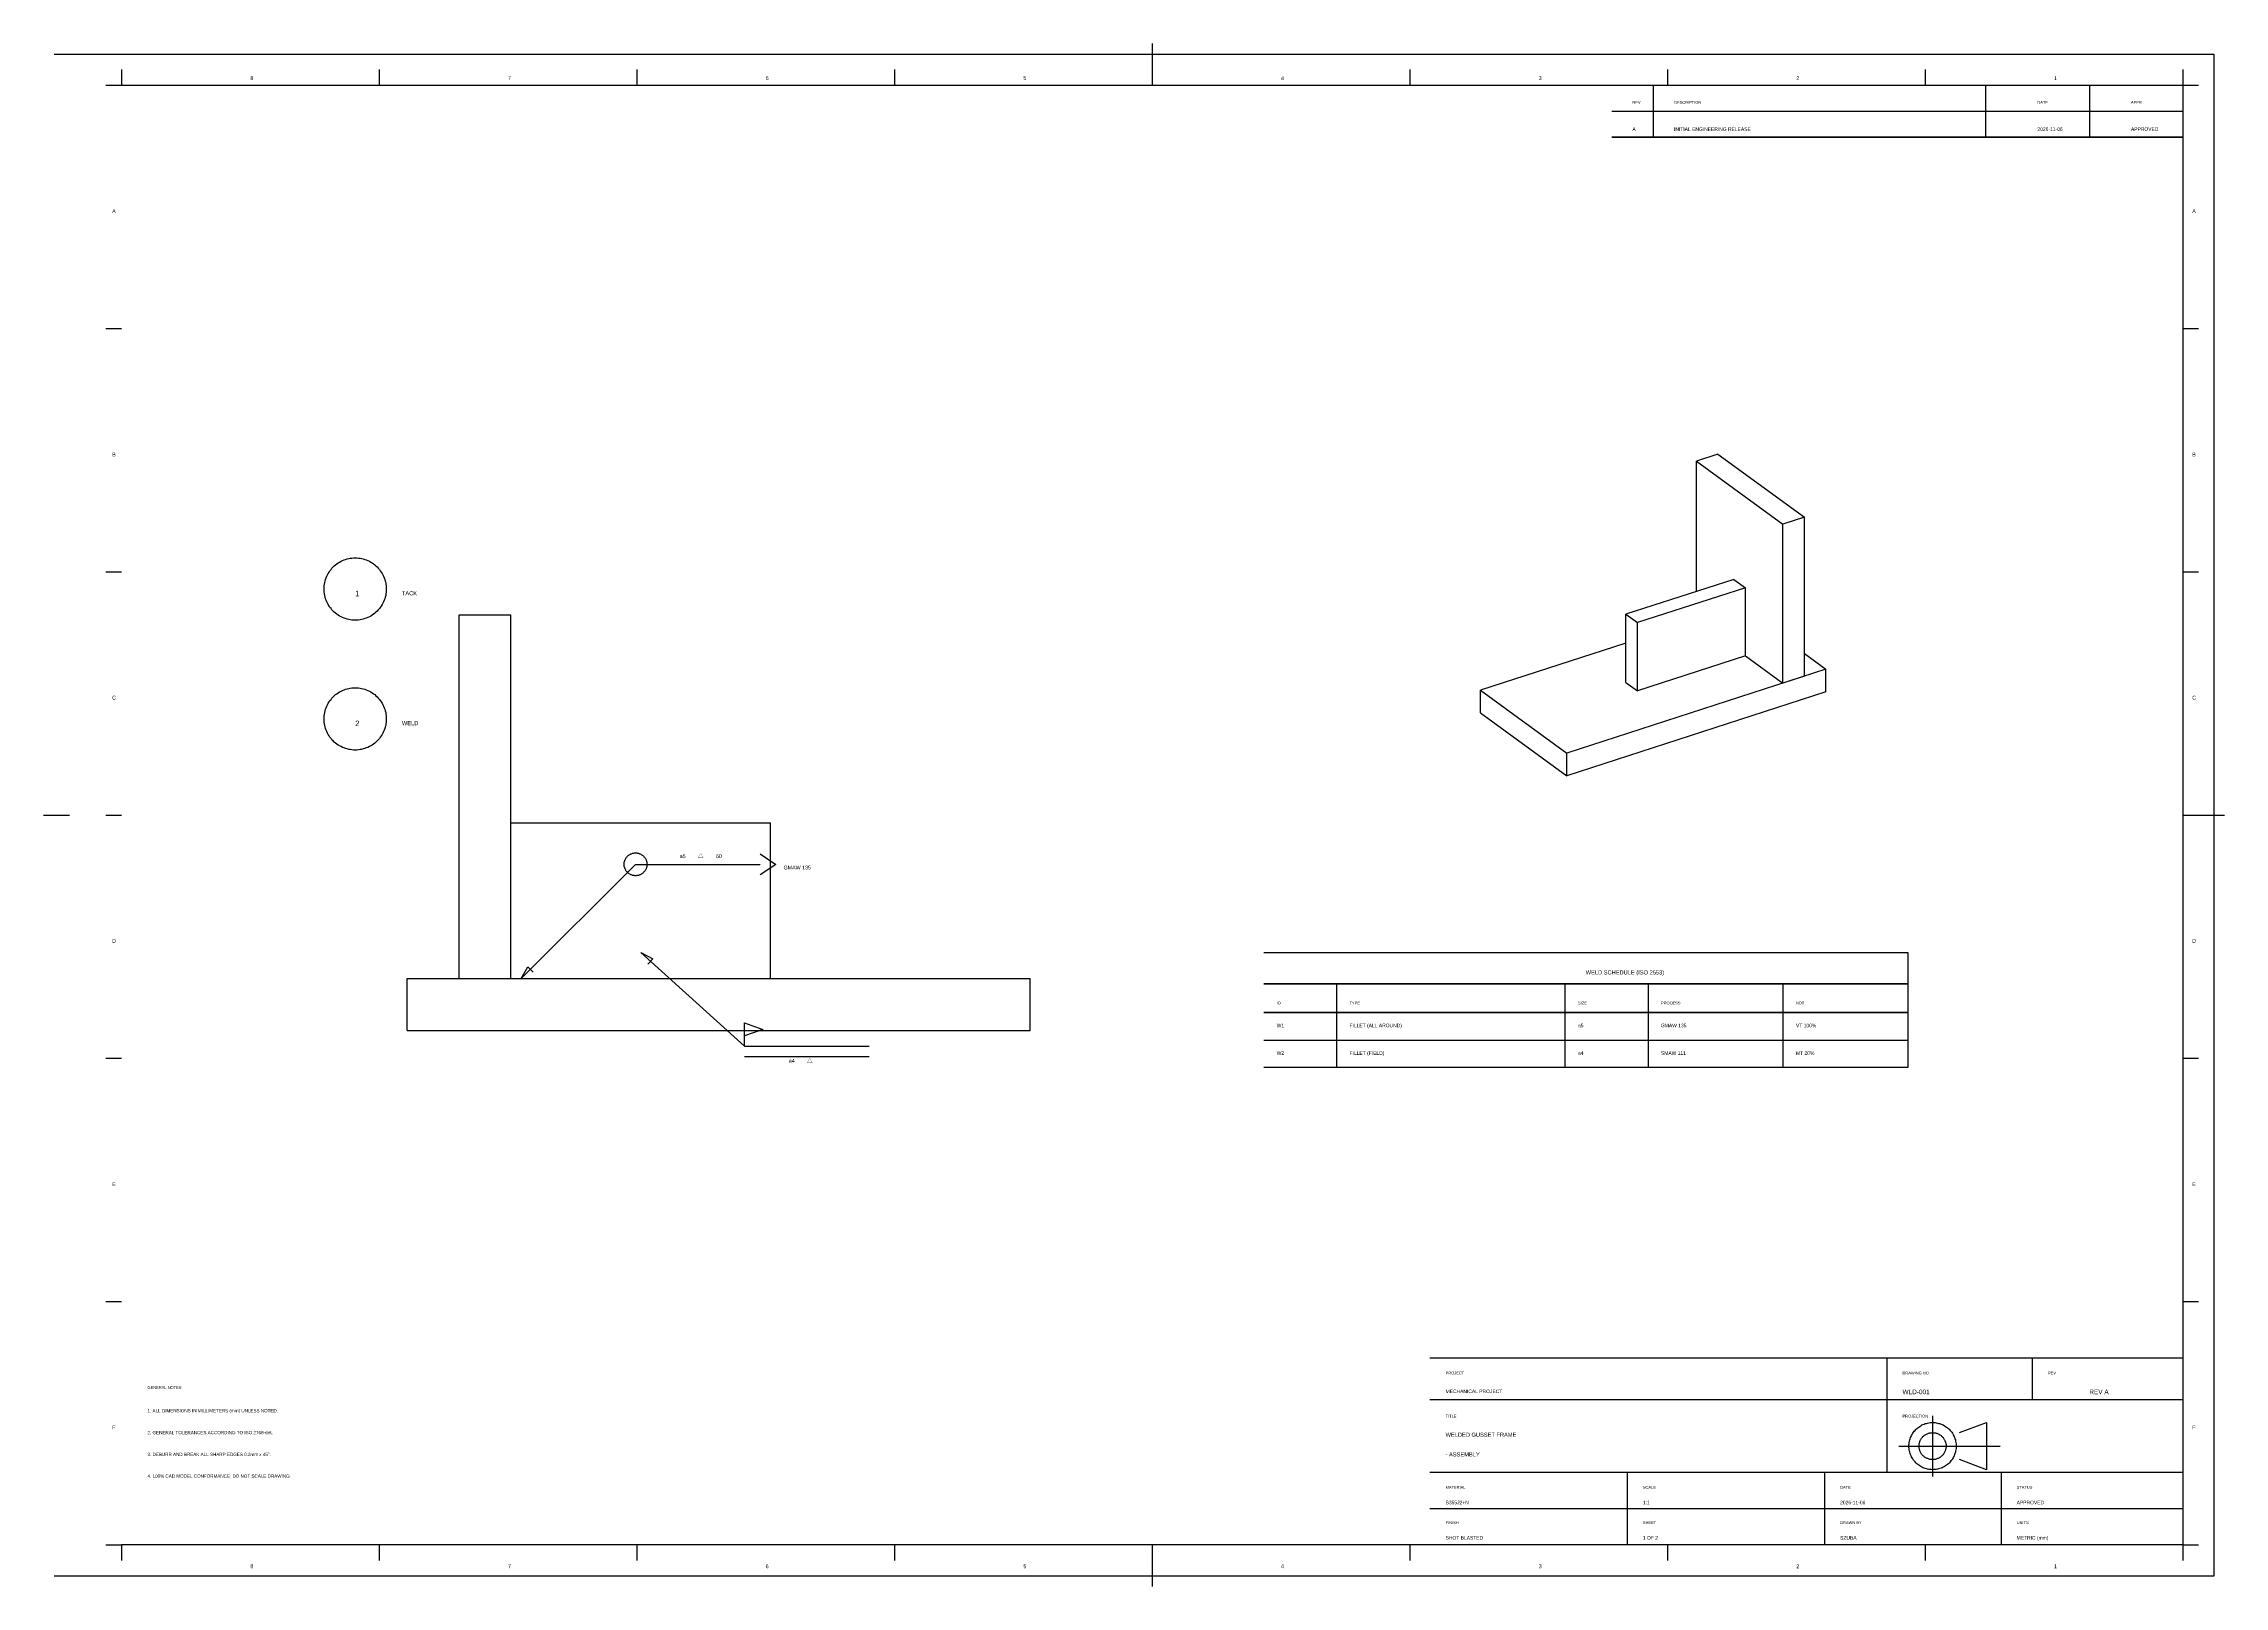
# Model space of a CAD drawing. Header units: metres. Extents: x 0 to 1587, y -826 to 297.
import ezdxf

# ---------------------------------------------------------------- set-up
doc = ezdxf.new("R2010")
doc.units = ezdxf.units.M
for name, color, linetype in [('ANNOTATIONS', 3, 'CONTINUOUS'), ('BORDER', 7, 'CONTINUOUS'), ('CENTER', 4, 'Continuous'), ('DIMENSIONS', 2, 'CONTINUOUS'), ('TITLE_BLOCK', 7, 'CONTINUOUS'), ('VISIBLE', 7, 'CONTINUOUS')]:
    doc.layers.add(name, color=color, linetype=linetype)

msp = doc.modelspace()

# ---------------------------------------------------------------- linework, layer by layer
at = {"layer": 'BORDER'}
for p, q in [((7.6, 289.4), (1579.8, 289.4)), ((806.9, 297), (806.9, 278.1)), ((1579.8, 289.4), (1579.8, -818)), ((56.7, 278.1), (56.7, 266.8)), ((244.2, 278.1), (244.2, 266.8)), ((431.8, 278.1), (431.8, 266.8)), ((619.4, 278.1), (619.4, 266.8)), ((806.9, 278.1), (806.9, 266.8)), ((994.5, 278.1), (994.5, 266.8)), ((1182, 278.1), (1182, 266.8)), ((1369.6, 278.1), (1369.6, 266.8)), ((1557.2, 278.1), (1557.2, 266.8)), ((45.4, 266.8), (56.7, 266.8)), ((56.7, 266.8), (1557.2, 266.8)), ((1171.7, 266.8), (1171.7, 229)), ((1413.5, 266.8), (1413.5, 229)), ((1489.1, 266.8), (1489.1, 229)), ((1557.2, 266.8), (1557.2, -795.3)), ((1557.2, 266.8), (1568.5, 266.8)), ((1141.4, 247.9), (1557.2, 247.9)), ((1141.4, 229), (1557.2, 229)), ((45.4, 89.8), (56.7, 89.8)), ((1557.2, 89.8), (1568.5, 89.8)), ((45.4, -87.3), (56.7, -87.3)), ((1557.2, -87.3), (1568.5, -87.3)), ((0, -264.3), (18.9, -264.3)), ((45.4, -264.3), (56.7, -264.3)), ((1557.2, -264.3), (1568.5, -264.3)), ((1568.5, -264.3), (1587.4, -264.3)), ((888.2, -387.1), (1356.9, -387.1)), ((941.1, -387.1), (941.1, -448)), ((1107.4, -387.1), (1107.4, -448)), ((1167.9, -387.1), (1167.9, -448)), ((1266.1, -387.1), (1266.1, -448)), ((888.2, -407.9), (1356.9, -407.9)), ((888.2, -428), (1356.9, -428)), ((45.4, -441.3), (56.7, -441.3)), ((1557.2, -441.3), (1568.5, -441.3)), ((45.4, -618.3), (56.7, -618.3)), ((1557.2, -618.3), (1568.5, -618.3)), ((1341.7, -659.2), (1341.7, -742.4)), ((1447.6, -659.2), (1447.6, -689.5)), ((1009.1, -689.5), (1557.2, -689.5)), ((1009.1, -742.4), (1557.2, -742.4)), ((1152.8, -742.4), (1152.8, -795.3)), ((1296.4, -742.4), (1296.4, -795.3)), ((1424.9, -742.4), (1424.9, -795.3)), ((1009.1, -768.8), (1557.2, -768.8)), ((45.4, -795.3), (56.7, -795.3)), ((1557.2, -795.3), (56.7, -795.3)), ((56.7, -795.3), (56.7, -806.6)), ((244.2, -795.3), (244.2, -806.6)), ((431.8, -795.3), (431.8, -806.6)), ((619.4, -795.3), (619.4, -806.6)), ((806.9, -795.3), (806.9, -806.6)), ((806.9, -806.6), (806.9, -825.5)), ((994.5, -795.3), (994.5, -806.6)), ((1182, -795.3), (1182, -806.6)), ((1369.6, -795.3), (1369.6, -806.6)), ((1557.2, -795.3), (1557.2, -806.6)), ((1557.2, -795.3), (1568.5, -795.3)), ((1579.8, -818), (7.6, -818))]:
    msp.add_line(p, q, dxfattribs=at)
at = {"layer": 'CENTER'}
for p, q in [((1375, -701.4), (1375, -745.6)), ((1350.4, -723.5), (1424.1, -723.5))]:
    msp.add_line(p, q, dxfattribs=at)
at = {"layer": 'DIMENSIONS'}
for p, q in [((347.7, -383.3), (430.9, -300.2)), ((422.6, -299.3), (422.7, -298.9)), ((422.6, -299.7), (422.6, -299.3)), ((422.6, -300.2), (422.6, -299.7)), ((422.6, -300.6), (422.6, -300.2)), ((422.6, -301), (422.6, -300.6)), ((422.7, -301.5), (422.6, -301)), ((422.7, -298.4), (422.8, -298)), ((422.7, -298.9), (422.7, -298.4)), ((422.7, -301.9), (422.7, -301.5)), ((422.8, -298), (423, -297.6)), ((423, -297.6), (423.1, -297.2)), ((423.1, -297.2), (423.3, -296.8)), ((423.3, -296.8), (423.5, -296.4)), ((423.5, -296.4), (423.7, -296)), ((423.7, -296), (423.9, -295.6)), ((423.9, -295.6), (424.1, -295.3)), ((424.1, -295.3), (424.4, -294.9)), ((424.4, -294.9), (424.7, -294.6)), ((424.7, -294.6), (425, -294.3)), ((425, -294.3), (425.3, -294)), ((425.3, -294), (425.6, -293.7)), ((425.6, -293.7), (426, -293.4)), ((426, -293.4), (426.3, -293.2)), ((426.3, -293.2), (426.7, -293)), ((426.7, -293), (427.1, -292.8)), ((427.1, -292.8), (427.5, -292.6)), ((427.5, -292.6), (427.9, -292.4)), ((427.9, -292.4), (428.3, -292.3)), ((428.3, -292.3), (428.7, -292.1)), ((428.7, -292.1), (429.1, -292)), ((429.1, -292), (429.6, -292)), ((429.6, -292), (430, -291.9)), ((430, -291.9), (430.4, -291.9)), ((430.4, -291.9), (430.9, -291.9)), ((430.9, -291.9), (431.3, -291.9)), ((430.9, -300.2), (521.6, -300.2)), ((431.3, -291.9), (431.7, -291.9)), ((431.7, -291.9), (432.2, -292)), ((432.2, -292), (432.6, -292)), ((432.6, -292), (433, -292.1)), ((433, -292.1), (433.4, -292.3)), ((433.4, -292.3), (433.8, -292.4)), ((433.8, -292.4), (434.2, -292.6)), ((434.2, -292.6), (434.6, -292.8)), ((434.6, -292.8), (435, -293)), ((435, -293), (435.4, -293.2)), ((435.4, -293.2), (435.8, -293.4)), ((435.8, -293.4), (436.1, -293.7)), ((436.1, -293.7), (436.4, -294)), ((436.4, -294), (436.7, -294.3)), ((436.7, -294.3), (437, -294.6)), ((437, -294.6), (437.3, -294.9)), ((437.3, -294.9), (437.6, -295.3)), ((437.6, -295.3), (437.8, -295.6)), ((437.8, -295.6), (438.1, -296)), ((438.1, -296), (438.3, -296.4)), ((438.3, -296.4), (438.5, -296.8)), ((438.5, -296.8), (438.6, -297.2)), ((438.6, -297.2), (438.8, -297.6)), ((438.8, -297.6), (438.9, -298)), ((438.9, -298), (439, -298.4)), ((439, -298.4), (439.1, -298.9)), ((439.1, -301.5), (439, -301.9)), ((439.1, -298.9), (439.1, -299.3)), ((439.1, -299.3), (439.2, -299.7)), ((439.2, -300.6), (439.1, -301)), ((439.1, -301), (439.1, -301.5)), ((439.2, -299.7), (439.2, -300.2)), ((439.2, -300.2), (439.2, -300.6)), ((521.6, -292.6), (532.9, -300.2)), ((532.9, -300.2), (521.6, -307.7)), ((422.8, -302.3), (422.7, -301.9)), ((423, -302.7), (422.8, -302.3)), ((423.1, -303.1), (423, -302.7)), ((423.3, -303.5), (423.1, -303.1)), ((423.5, -303.9), (423.3, -303.5)), ((423.7, -304.3), (423.5, -303.9)), ((423.9, -304.7), (423.7, -304.3)), ((424.1, -305.1), (423.9, -304.7)), ((424.4, -305.4), (424.1, -305.1)), ((424.7, -305.7), (424.4, -305.4)), ((425, -306), (424.7, -305.7)), ((425.3, -306.3), (425, -306)), ((425.6, -306.6), (425.3, -306.3)), ((426, -306.9), (425.6, -306.6)), ((426.3, -307.1), (426, -306.9)), ((426.7, -307.4), (426.3, -307.1)), ((427.1, -307.6), (426.7, -307.4)), ((427.5, -307.8), (427.1, -307.6)), ((427.9, -307.9), (427.5, -307.8)), ((428.3, -308.1), (427.9, -307.9)), ((428.7, -308.2), (428.3, -308.1)), ((429.1, -308.3), (428.7, -308.2)), ((429.6, -308.4), (429.1, -308.3)), ((430, -308.4), (429.6, -308.4)), ((430.4, -308.5), (430, -308.4)), ((430.9, -308.5), (430.4, -308.5)), ((431.3, -308.5), (430.9, -308.5)), ((431.7, -308.4), (431.3, -308.5)), ((432.2, -308.4), (431.7, -308.4)), ((432.6, -308.3), (432.2, -308.4)), ((433, -308.2), (432.6, -308.3)), ((433.4, -308.1), (433, -308.2)), ((433.8, -307.9), (433.4, -308.1)), ((434.2, -307.8), (433.8, -307.9)), ((434.6, -307.6), (434.2, -307.8)), ((435, -307.4), (434.6, -307.6)), ((435.4, -307.1), (435, -307.4)), ((435.8, -306.9), (435.4, -307.1)), ((436.1, -306.6), (435.8, -306.9)), ((436.4, -306.3), (436.1, -306.6)), ((436.7, -306), (436.4, -306.3)), ((437, -305.7), (436.7, -306)), ((437.3, -305.4), (437, -305.7)), ((437.6, -305.1), (437.3, -305.4)), ((437.8, -304.7), (437.6, -305.1)), ((438.1, -304.3), (437.8, -304.7)), ((438.3, -303.9), (438.1, -304.3)), ((438.5, -303.5), (438.3, -303.9)), ((438.6, -303.1), (438.5, -303.5)), ((438.8, -302.7), (438.6, -303.1)), ((438.9, -302.3), (438.8, -302.7)), ((439, -301.9), (438.9, -302.3)), ((434.6, -364.4), (443.5, -368.8)), ((434.6, -364.4), (510.2, -432.4)), ((347.7, -383.3), (352.5, -374.8)), ((352.5, -374.8), (356.3, -378.5)), ((443.5, -368.8), (439.9, -372.7)), ((510.2, -432.4), (510.2, -415.4)), ((510.2, -415.4), (523.5, -420.4)), ((523.5, -420.4), (510.2, -424.9)), ((510.2, -432.4), (600.9, -432.4)), ((510.2, -440), (600.9, -440))]:
    msp.add_line(p, q, dxfattribs=at)
at = {"layer": 'TITLE_BLOCK'}
for p, q in [((1141.4, 266.8), (1557.2, 266.8)), ((1557.2, 266.8), (1557.2, 229)), ((1557.2, 229), (1141.4, 229)), ((888.2, -364.4), (1356.9, -364.4)), ((1356.9, -364.4), (1356.9, -448)), ((1356.9, -448), (888.2, -448)), ((1009.1, -659.2), (1557.2, -659.2)), ((1557.2, -659.2), (1557.2, -795.3)), ((1557.2, -795.3), (1009.1, -795.3))]:
    msp.add_line(p, q, dxfattribs=at)
at = {"layer": 'VISIBLE'}
for p, q in [((1218.8, -1.8), (1203.1, -6.9)), ((1203.1, -101.6), (1203.1, -6.9)), ((1203.1, -6.9), (1266, -52.7)), ((1218.8, -1.8), (1281.7, -47.6)), ((1281.7, -47.6), (1266, -52.7)), ((1281.7, -163.2), (1281.7, -47.6)), ((1266, -168.3), (1266, -52.7)), ((216.5, -79.6), (217.6, -79.1)), ((217.6, -79.1), (218.7, -78.7)), ((218.7, -78.7), (219.8, -78.3)), ((219.8, -78.3), (220.9, -77.9)), ((220.9, -77.9), (222.1, -77.7)), ((222.1, -77.7), (223.2, -77.5)), ((223.2, -77.5), (224.4, -77.3)), ((224.4, -77.3), (225.6, -77.2)), ((225.6, -77.2), (226.8, -77.2)), ((226.8, -77.2), (228, -77.2)), ((228, -77.2), (229.1, -77.3)), ((229.1, -77.3), (230.3, -77.5)), ((230.3, -77.5), (231.5, -77.7)), ((231.5, -77.7), (232.6, -77.9)), ((232.6, -77.9), (233.8, -78.3)), ((233.8, -78.3), (234.9, -78.7)), ((234.9, -78.7), (236, -79.1)), ((236, -79.1), (237.1, -79.6)), ((204.4, -96.3), (204.6, -95.1)), ((204.6, -95.1), (204.9, -94)), ((204.9, -94), (205.2, -92.8)), ((205.2, -92.8), (205.6, -91.7)), ((205.6, -91.7), (206.1, -90.6)), ((206.1, -90.6), (206.6, -89.6)), ((206.6, -89.6), (207.1, -88.5)), ((207.1, -88.5), (207.8, -87.5)), ((207.8, -87.5), (208.4, -86.5)), ((208.4, -86.5), (209.2, -85.6)), ((209.2, -85.6), (209.9, -84.7)), ((209.9, -84.7), (210.7, -83.8)), ((210.7, -83.8), (211.6, -83)), ((211.6, -83), (212.5, -82.2)), ((212.5, -82.2), (213.4, -81.5)), ((213.4, -81.5), (214.4, -80.8)), ((214.4, -80.8), (215.4, -80.2)), ((215.4, -80.2), (216.5, -79.6)), ((237.1, -79.6), (238.1, -80.2)), ((238.1, -80.2), (239.1, -80.8)), ((239.1, -80.8), (240.1, -81.5)), ((240.1, -81.5), (241, -82.2)), ((241, -82.2), (241.9, -83)), ((241.9, -83), (242.8, -83.8)), ((242.8, -83.8), (243.6, -84.7)), ((243.6, -84.7), (244.4, -85.6)), ((244.4, -85.6), (245.1, -86.5)), ((245.1, -86.5), (245.8, -87.5)), ((245.8, -87.5), (246.4, -88.5)), ((246.4, -88.5), (247, -89.6)), ((247, -89.6), (247.5, -90.6)), ((247.5, -90.6), (247.9, -91.7)), ((247.9, -91.7), (248.3, -92.8)), ((248.3, -92.8), (248.7, -94)), ((248.7, -94), (249, -95.1)), ((249, -95.1), (249.2, -96.3)), ((1230.4, -92.8), (1151.7, -118.2)), ((1230.4, -92.8), (1238.7, -98.9)), ((204.1, -98.7), (204.2, -97.5)), ((204.1, -99.9), (204.1, -98.7)), ((204.1, -101), (204.1, -99.9)), ((204.2, -102.2), (204.1, -101)), ((204.2, -97.5), (204.4, -96.3)), ((204.4, -103.4), (204.2, -102.2)), ((204.6, -104.6), (204.4, -103.4)), ((204.9, -105.7), (204.6, -104.6)), ((205.2, -106.9), (204.9, -105.7)), ((205.6, -108), (205.2, -106.9)), ((206.1, -109.1), (205.6, -108)), ((206.6, -110.1), (206.1, -109.1)), ((207.1, -111.2), (206.6, -110.1)), ((247, -110.1), (246.4, -111.2)), ((247.5, -109.1), (247, -110.1)), ((247.9, -108), (247.5, -109.1)), ((248.3, -106.9), (247.9, -108)), ((248.7, -105.7), (248.3, -106.9)), ((249, -104.6), (248.7, -105.7)), ((249.2, -103.4), (249, -104.6)), ((249.2, -96.3), (249.3, -97.5)), ((249.3, -102.2), (249.2, -103.4)), ((249.3, -97.5), (249.4, -98.7)), ((249.4, -101), (249.3, -102.2)), ((249.4, -98.7), (249.4, -99.9)), ((249.4, -99.9), (249.4, -101)), ((1238.7, -98.9), (1160.1, -124.3)), ((1238.7, -148.5), (1238.7, -98.9)), ((207.8, -112.2), (207.1, -111.2)), ((208.4, -113.2), (207.8, -112.2)), ((209.2, -114.1), (208.4, -113.2)), ((209.9, -115), (209.2, -114.1)), ((210.7, -115.9), (209.9, -115)), ((211.6, -116.7), (210.7, -115.9)), ((212.5, -117.5), (211.6, -116.7)), ((213.4, -118.2), (212.5, -117.5)), ((214.4, -118.9), (213.4, -118.2)), ((215.4, -119.5), (214.4, -118.9)), ((216.5, -120.1), (215.4, -119.5)), ((217.6, -120.6), (216.5, -120.1)), ((218.7, -121), (217.6, -120.6)), ((219.8, -121.4), (218.7, -121)), ((220.9, -121.8), (219.8, -121.4)), ((222.1, -122), (220.9, -121.8)), ((223.2, -122.2), (222.1, -122)), ((224.4, -122.4), (223.2, -122.2)), ((225.6, -122.5), (224.4, -122.4)), ((226.8, -122.5), (225.6, -122.5)), ((228, -122.5), (226.8, -122.5)), ((229.1, -122.4), (228, -122.5)), ((230.3, -122.2), (229.1, -122.4)), ((231.5, -122), (230.3, -122.2)), ((232.6, -121.8), (231.5, -122)), ((233.8, -121.4), (232.6, -121.8)), ((234.9, -121), (233.8, -121.4)), ((236, -120.6), (234.9, -121)), ((237.1, -120.1), (236, -120.6)), ((238.1, -119.5), (237.1, -120.1)), ((239.1, -118.9), (238.1, -119.5)), ((240.1, -118.2), (239.1, -118.9)), ((241, -117.5), (240.1, -118.2)), ((241.9, -116.7), (241, -117.5)), ((242.8, -115.9), (241.9, -116.7)), ((243.6, -115), (242.8, -115.9)), ((244.4, -114.1), (243.6, -115)), ((245.1, -113.2), (244.4, -114.1)), ((245.8, -112.2), (245.1, -113.2)), ((246.4, -111.2), (245.8, -112.2)), ((302.4, -383.3), (302.4, -118.7)), ((302.4, -118.7), (340.2, -118.7)), ((340.2, -383.3), (340.2, -118.7)), ((1151.7, -167.8), (1151.7, -118.2)), ((1151.7, -118.2), (1160.1, -124.3)), ((1160.1, -173.9), (1160.1, -124.3)), ((1151.7, -139.2), (1045.9, -173.4)), ((1297.4, -158.2), (1108.8, -219.2)), ((1238.7, -148.5), (1160.1, -173.9)), ((1238.7, -148.5), (1266, -168.3)), ((1281.7, -146.7), (1297.4, -158.2)), ((1297.4, -174.7), (1297.4, -158.2)), ((215.4, -174.7), (216.5, -174.1)), ((216.5, -174.1), (217.6, -173.6)), ((217.6, -173.6), (218.7, -173.2)), ((218.7, -173.2), (219.8, -172.8)), ((219.8, -172.8), (220.9, -172.4)), ((220.9, -172.4), (222.1, -172.2)), ((222.1, -172.2), (223.2, -171.9)), ((223.2, -171.9), (224.4, -171.8)), ((224.4, -171.8), (225.6, -171.7)), ((225.6, -171.7), (226.8, -171.7)), ((226.8, -171.7), (228, -171.7)), ((228, -171.7), (229.1, -171.8)), ((229.1, -171.8), (230.3, -171.9)), ((230.3, -171.9), (231.5, -172.2)), ((231.5, -172.2), (232.6, -172.4)), ((232.6, -172.4), (233.8, -172.8)), ((233.8, -172.8), (234.9, -173.2)), ((234.9, -173.2), (236, -173.6)), ((236, -173.6), (237.1, -174.1)), ((237.1, -174.1), (238.1, -174.7)), ((1045.9, -189.9), (1045.9, -173.4)), ((1045.9, -173.4), (1108.8, -219.2)), ((1151.7, -167.8), (1160.1, -173.9)), ((1281.7, -163.2), (1266, -168.3)), ((204.4, -190.8), (204.6, -189.6)), ((204.6, -189.6), (204.9, -188.5)), ((204.9, -188.5), (205.2, -187.3)), ((205.2, -187.3), (205.6, -186.2)), ((205.6, -186.2), (206.1, -185.1)), ((206.1, -185.1), (206.6, -184)), ((206.6, -184), (207.1, -183)), ((207.1, -183), (207.8, -182)), ((207.8, -182), (208.4, -181)), ((208.4, -181), (209.2, -180.1)), ((209.2, -180.1), (209.9, -179.2)), ((209.9, -179.2), (210.7, -178.3)), ((210.7, -178.3), (211.6, -177.5)), ((211.6, -177.5), (212.5, -176.7)), ((212.5, -176.7), (213.4, -176)), ((213.4, -176), (214.4, -175.3)), ((214.4, -175.3), (215.4, -174.7)), ((238.1, -174.7), (239.1, -175.3)), ((239.1, -175.3), (240.1, -176)), ((240.1, -176), (241, -176.7)), ((241, -176.7), (241.9, -177.5)), ((241.9, -177.5), (242.8, -178.3)), ((242.8, -178.3), (243.6, -179.2)), ((243.6, -179.2), (244.4, -180.1)), ((244.4, -180.1), (245.1, -181)), ((245.1, -181), (245.8, -182)), ((245.8, -182), (246.4, -183)), ((246.4, -183), (247, -184)), ((247, -184), (247.5, -185.1)), ((247.5, -185.1), (247.9, -186.2)), ((247.9, -186.2), (248.3, -187.3)), ((248.3, -187.3), (248.7, -188.5)), ((248.7, -188.5), (249, -189.6)), ((249, -189.6), (249.2, -190.8)), ((1045.9, -189.9), (1108.8, -235.7)), ((1297.4, -174.7), (1108.8, -235.7)), ((204.1, -193.1), (204.2, -192)), ((204.1, -194.3), (204.1, -193.1)), ((204.1, -195.5), (204.1, -194.3)), ((204.2, -196.7), (204.1, -195.5)), ((204.2, -192), (204.4, -190.8)), ((204.4, -197.9), (204.2, -196.7)), ((204.6, -199.1), (204.4, -197.9)), ((204.9, -200.2), (204.6, -199.1)), ((205.2, -201.3), (204.9, -200.2)), ((205.6, -202.5), (205.2, -201.3)), ((206.1, -203.6), (205.6, -202.5)), ((206.6, -204.6), (206.1, -203.6)), ((207.1, -205.7), (206.6, -204.6)), ((207.8, -206.7), (207.1, -205.7)), ((246.4, -205.7), (245.8, -206.7)), ((247, -204.6), (246.4, -205.7)), ((247.5, -203.6), (247, -204.6)), ((247.9, -202.5), (247.5, -203.6)), ((248.3, -201.3), (247.9, -202.5)), ((248.7, -200.2), (248.3, -201.3)), ((249, -199.1), (248.7, -200.2)), ((249.2, -197.9), (249, -199.1)), ((249.2, -190.8), (249.3, -192)), ((249.3, -196.7), (249.2, -197.9)), ((249.3, -192), (249.4, -193.1)), ((249.4, -195.5), (249.3, -196.7)), ((249.4, -193.1), (249.4, -194.3)), ((249.4, -194.3), (249.4, -195.5)), ((208.4, -207.7), (207.8, -206.7)), ((209.2, -208.6), (208.4, -207.7)), ((209.9, -209.5), (209.2, -208.6)), ((210.7, -210.4), (209.9, -209.5)), ((211.6, -211.2), (210.7, -210.4)), ((212.5, -212), (211.6, -211.2)), ((213.4, -212.7), (212.5, -212)), ((214.4, -213.4), (213.4, -212.7)), ((215.4, -214), (214.4, -213.4)), ((216.5, -214.5), (215.4, -214)), ((217.6, -215.1), (216.5, -214.5)), ((218.7, -215.5), (217.6, -215.1)), ((219.8, -215.9), (218.7, -215.5)), ((220.9, -216.2), (219.8, -215.9)), ((222.1, -216.5), (220.9, -216.2)), ((223.2, -216.7), (222.1, -216.5)), ((224.4, -216.9), (223.2, -216.7)), ((225.6, -217), (224.4, -216.9)), ((226.8, -217), (225.6, -217)), ((228, -217), (226.8, -217)), ((229.1, -216.9), (228, -217)), ((230.3, -216.7), (229.1, -216.9)), ((231.5, -216.5), (230.3, -216.7)), ((232.6, -216.2), (231.5, -216.5)), ((233.8, -215.9), (232.6, -216.2)), ((234.9, -215.5), (233.8, -215.9)), ((236, -215.1), (234.9, -215.5)), ((237.1, -214.5), (236, -215.1)), ((238.1, -214), (237.1, -214.5)), ((239.1, -213.4), (238.1, -214)), ((240.1, -212.7), (239.1, -213.4)), ((241, -212), (240.1, -212.7)), ((241.9, -211.2), (241, -212)), ((242.8, -210.4), (241.9, -211.2)), ((243.6, -209.5), (242.8, -210.4)), ((244.4, -208.6), (243.6, -209.5)), ((245.1, -207.7), (244.4, -208.6)), ((245.8, -206.7), (245.1, -207.7)), ((1108.8, -235.7), (1108.8, -219.2)), ((340.2, -383.3), (340.2, -269.9)), ((340.2, -383.3), (340.2, -269.9)), ((340.2, -269.9), (529.1, -269.9)), ((529.1, -383.3), (529.1, -269.9)), ((888.2, -364.4), (1356.9, -364.4)), ((1356.9, -364.4), (1356.9, -387.1)), ((264.6, -421.1), (264.6, -383.3)), ((264.6, -383.3), (718.1, -383.3)), ((302.4, -383.3), (340.2, -383.3)), ((340.2, -383.3), (529.1, -383.3)), ((340.2, -383.3), (529.1, -383.3)), ((718.1, -421.1), (718.1, -383.3)), ((1356.9, -387.1), (888.2, -387.1)), ((888.2, -387.1), (1356.9, -387.1)), ((1356.9, -387.1), (1356.9, -407.9)), ((1356.9, -407.9), (888.2, -407.9)), ((264.6, -421.1), (718.1, -421.1)), ((888.2, -428), (1356.9, -428)), ((1356.9, -428), (1356.9, -448)), ((1356.9, -448), (888.2, -448)), ((1360.1, -714.9), (1360.6, -714.1)), ((1360.6, -714.1), (1361.1, -713.4)), ((1361.1, -713.4), (1361.6, -712.6)), ((1361.6, -712.6), (1362.2, -712)), ((1362.2, -712), (1362.8, -711.3)), ((1362.8, -711.3), (1363.5, -710.7)), ((1363.5, -710.7), (1364.2, -710.1)), ((1364.2, -710.1), (1364.9, -709.6)), ((1364.9, -709.6), (1365.6, -709.1)), ((1365.6, -709.1), (1366.4, -708.6)), ((1366.4, -708.6), (1367.2, -708.1)), ((1367.2, -708.1), (1368, -707.8)), ((1368, -707.8), (1368.8, -707.4)), ((1368.8, -707.4), (1369.7, -707.1)), ((1369.7, -707.1), (1370.5, -706.9)), ((1370.5, -706.9), (1371.4, -706.7)), ((1371, -714.5), (1371.5, -714.3)), ((1371.4, -706.7), (1372.3, -706.5)), ((1371.5, -714.3), (1372, -714.1)), ((1372, -714.1), (1372.4, -714)), ((1372.3, -706.5), (1373.2, -706.4)), ((1372.4, -714), (1372.9, -713.9)), ((1372.9, -713.9), (1373.5, -713.8)), ((1373.2, -706.4), (1374.1, -706.3)), ((1373.5, -713.8), (1374, -713.7)), ((1374, -713.7), (1374.5, -713.7)), ((1374.1, -706.3), (1375, -706.3)), ((1374.5, -713.7), (1375, -713.6)), ((1375, -706.3), (1375.9, -706.3)), ((1375, -713.6), (1375.5, -713.7)), ((1375.5, -713.7), (1376, -713.7)), ((1375.9, -706.3), (1376.8, -706.4)), ((1376, -713.7), (1376.5, -713.8)), ((1376.5, -713.8), (1377, -713.9)), ((1376.8, -706.4), (1377.7, -706.5)), ((1377, -713.9), (1377.5, -714)), ((1377.5, -714), (1378, -714.1)), ((1377.7, -706.5), (1378.6, -706.7)), ((1378, -714.1), (1378.5, -714.3)), ((1378.5, -714.3), (1379, -714.5)), ((1378.6, -706.7), (1379.4, -706.9)), ((1379.4, -706.9), (1380.3, -707.1)), ((1380.3, -707.1), (1381.2, -707.4)), ((1381.2, -707.4), (1382, -707.8)), ((1382, -707.8), (1382.8, -708.1)), ((1382.8, -708.1), (1383.6, -708.6)), ((1383.6, -708.6), (1384.4, -709.1)), ((1384.4, -709.1), (1385.1, -709.6)), ((1385.1, -709.6), (1385.8, -710.1)), ((1385.8, -710.1), (1386.5, -710.7)), ((1386.5, -710.7), (1387.2, -711.3)), ((1387.2, -711.3), (1387.8, -712)), ((1387.8, -712), (1388.4, -712.6)), ((1388.4, -712.6), (1388.9, -713.4)), ((1388.9, -713.4), (1389.4, -714.1)), ((1389.4, -714.1), (1389.9, -714.9)), ((1394.6, -713.6), (1414.3, -706.3)), ((1414.3, -706.3), (1414.3, -740.7)), ((1357.8, -722.6), (1357.9, -721.7)), ((1357.8, -723.5), (1357.8, -722.6)), ((1357.8, -724.4), (1357.8, -723.5)), ((1357.9, -725.3), (1357.8, -724.4)), ((1357.9, -721.7), (1358, -720.8)), ((1358, -726.2), (1357.9, -725.3)), ((1358, -720.8), (1358.2, -719.9)), ((1358.2, -727.1), (1358, -726.2)), ((1358.2, -719.9), (1358.4, -719)), ((1358.4, -727.9), (1358.2, -727.1)), ((1358.4, -719), (1358.6, -718.2)), ((1358.6, -728.8), (1358.4, -727.9)), ((1358.6, -718.2), (1358.9, -717.3)), ((1358.9, -729.6), (1358.6, -728.8)), ((1358.9, -717.3), (1359.3, -716.5)), ((1359.3, -730.5), (1358.9, -729.6)), ((1359.3, -716.5), (1359.7, -715.7)), ((1359.7, -715.7), (1360.1, -714.9)), ((1365.2, -722.4), (1365.3, -721.9)), ((1365.2, -723), (1365.2, -722.4)), ((1365.2, -723.5), (1365.2, -723)), ((1365.2, -724), (1365.2, -723.5)), ((1365.2, -724.5), (1365.2, -724)), ((1365.3, -725), (1365.2, -724.5)), ((1365.3, -721.9), (1365.4, -721.4)), ((1365.4, -725.5), (1365.3, -725)), ((1365.4, -721.4), (1365.5, -720.9)), ((1365.5, -726), (1365.4, -725.5)), ((1365.5, -720.9), (1365.6, -720.4)), ((1365.6, -726.5), (1365.5, -726)), ((1365.6, -720.4), (1365.8, -720)), ((1365.8, -727), (1365.6, -726.5)), ((1365.8, -720), (1366, -719.5)), ((1366, -727.5), (1365.8, -727)), ((1366, -719.5), (1366.2, -719)), ((1366.2, -727.9), (1366, -727.5)), ((1366.2, -719), (1366.5, -718.6)), ((1366.5, -728.4), (1366.2, -727.9)), ((1366.5, -718.6), (1366.8, -718.1)), ((1366.8, -728.8), (1366.5, -728.4)), ((1366.8, -718.1), (1367, -717.7)), ((1367, -729.3), (1366.8, -728.8)), ((1367, -717.7), (1367.4, -717.3)), ((1367.4, -729.7), (1367, -729.3)), ((1367.4, -717.3), (1367.7, -716.9)), ((1367.7, -730), (1367.4, -729.7)), ((1367.7, -716.9), (1368, -716.5)), ((1368, -730.4), (1367.7, -730)), ((1368, -716.5), (1368.4, -716.2)), ((1368.4, -716.2), (1368.8, -715.8)), ((1368.8, -715.8), (1369.2, -715.5)), ((1369.2, -715.5), (1369.6, -715.2)), ((1369.6, -715.2), (1370.1, -715)), ((1370.1, -715), (1370.5, -714.7)), ((1370.5, -714.7), (1371, -714.5)), ((1379, -714.5), (1379.5, -714.7)), ((1379.5, -714.7), (1379.9, -715)), ((1379.9, -715), (1380.3, -715.2)), ((1380.3, -715.2), (1380.8, -715.5)), ((1380.8, -715.5), (1381.2, -715.8)), ((1381.2, -715.8), (1381.6, -716.2)), ((1381.6, -716.2), (1381.9, -716.5)), ((1381.9, -716.5), (1382.3, -716.9)), ((1382.3, -730), (1381.9, -730.4)), ((1382.3, -716.9), (1382.6, -717.3)), ((1382.6, -729.7), (1382.3, -730)), ((1382.6, -717.3), (1382.9, -717.7)), ((1382.9, -729.3), (1382.6, -729.7)), ((1382.9, -717.7), (1383.2, -718.1)), ((1383.2, -728.8), (1382.9, -729.3)), ((1383.2, -718.1), (1383.5, -718.6)), ((1383.5, -728.4), (1383.2, -728.8)), ((1383.5, -718.6), (1383.7, -719)), ((1383.7, -727.9), (1383.5, -728.4)), ((1383.7, -719), (1384, -719.5)), ((1384, -727.5), (1383.7, -727.9)), ((1384, -719.5), (1384.2, -720)), ((1384.2, -727), (1384, -727.5)), ((1384.2, -720), (1384.3, -720.4)), ((1384.3, -726.5), (1384.2, -727)), ((1384.3, -720.4), (1384.5, -720.9)), ((1384.5, -726), (1384.3, -726.5)), ((1384.5, -720.9), (1384.6, -721.4)), ((1384.6, -725.5), (1384.5, -726)), ((1384.6, -721.4), (1384.7, -721.9)), ((1384.7, -725), (1384.6, -725.5)), ((1384.7, -721.9), (1384.8, -722.4)), ((1384.8, -724.5), (1384.7, -725)), ((1384.8, -722.4), (1384.8, -723)), ((1384.8, -723), (1384.8, -723.5)), ((1384.8, -723.5), (1384.8, -724)), ((1384.8, -724), (1384.8, -724.5)), ((1389.9, -714.9), (1390.3, -715.7)), ((1390.3, -715.7), (1390.7, -716.5)), ((1390.7, -716.5), (1391, -717.3)), ((1391, -729.6), (1390.7, -730.5)), ((1391, -717.3), (1391.3, -718.2)), ((1391.3, -728.8), (1391, -729.6)), ((1391.3, -718.2), (1391.6, -719)), ((1391.6, -727.9), (1391.3, -728.8)), ((1391.6, -719), (1391.8, -719.9)), ((1391.8, -727.1), (1391.6, -727.9)), ((1391.8, -719.9), (1392, -720.8)), ((1392, -726.2), (1391.8, -727.1)), ((1392, -720.8), (1392.1, -721.7)), ((1392.1, -725.3), (1392, -726.2)), ((1392.1, -721.7), (1392.2, -722.6)), ((1392.2, -724.4), (1392.1, -725.3)), ((1392.2, -722.6), (1392.2, -723.5)), ((1392.2, -723.5), (1392.2, -724.4)), ((1359.7, -731.3), (1359.3, -730.5)), ((1360.1, -732.1), (1359.7, -731.3)), ((1360.6, -732.8), (1360.1, -732.1)), ((1361.1, -733.6), (1360.6, -732.8)), ((1361.6, -734.3), (1361.1, -733.6)), ((1362.2, -735), (1361.6, -734.3)), ((1362.8, -735.6), (1362.2, -735)), ((1363.5, -736.3), (1362.8, -735.6)), ((1364.2, -736.8), (1363.5, -736.3)), ((1364.9, -737.4), (1364.2, -736.8)), ((1365.6, -737.9), (1364.9, -737.4)), ((1366.4, -738.4), (1365.6, -737.9)), ((1367.2, -738.8), (1366.4, -738.4)), ((1368, -739.2), (1367.2, -738.8)), ((1368.4, -730.8), (1368, -730.4)), ((1368.8, -739.5), (1368, -739.2)), ((1368.8, -731.1), (1368.4, -730.8)), ((1369.2, -731.4), (1368.8, -731.1)), ((1369.7, -739.8), (1368.8, -739.5)), ((1369.6, -731.7), (1369.2, -731.4)), ((1370.1, -732), (1369.6, -731.7)), ((1370.5, -740.1), (1369.7, -739.8)), ((1370.5, -732.2), (1370.1, -732)), ((1371, -732.5), (1370.5, -732.2)), ((1371.4, -740.3), (1370.5, -740.1)), ((1371.5, -732.6), (1371, -732.5)), ((1372.3, -740.5), (1371.4, -740.3)), ((1372, -732.8), (1371.5, -732.6)), ((1372.4, -733), (1372, -732.8)), ((1373.2, -740.6), (1372.3, -740.5)), ((1372.9, -733.1), (1372.4, -733)), ((1373.5, -733.2), (1372.9, -733.1)), ((1374.1, -740.6), (1373.2, -740.6)), ((1374, -733.2), (1373.5, -733.2)), ((1374.5, -733.3), (1374, -733.2)), ((1375, -740.7), (1374.1, -740.6)), ((1375, -733.3), (1374.5, -733.3)), ((1375.5, -733.3), (1375, -733.3)), ((1375.9, -740.6), (1375, -740.7)), ((1376, -733.2), (1375.5, -733.3)), ((1376.8, -740.6), (1375.9, -740.6)), ((1376.5, -733.2), (1376, -733.2)), ((1377, -733.1), (1376.5, -733.2)), ((1377.7, -740.5), (1376.8, -740.6)), ((1377.5, -733), (1377, -733.1)), ((1378, -732.8), (1377.5, -733)), ((1378.6, -740.3), (1377.7, -740.5)), ((1378.5, -732.6), (1378, -732.8)), ((1379, -732.5), (1378.5, -732.6)), ((1379.4, -740.1), (1378.6, -740.3)), ((1379.5, -732.2), (1379, -732.5)), ((1380.3, -739.8), (1379.4, -740.1)), ((1379.9, -732), (1379.5, -732.2)), ((1380.3, -731.7), (1379.9, -732)), ((1380.8, -731.4), (1380.3, -731.7)), ((1381.2, -739.5), (1380.3, -739.8)), ((1381.2, -731.1), (1380.8, -731.4)), ((1381.6, -730.8), (1381.2, -731.1)), ((1382, -739.2), (1381.2, -739.5)), ((1381.9, -730.4), (1381.6, -730.8)), ((1382.8, -738.8), (1382, -739.2)), ((1383.6, -738.4), (1382.8, -738.8)), ((1384.4, -737.9), (1383.6, -738.4)), ((1385.1, -737.4), (1384.4, -737.9)), ((1385.8, -736.8), (1385.1, -737.4)), ((1386.5, -736.3), (1385.8, -736.8)), ((1387.2, -735.6), (1386.5, -736.3)), ((1387.8, -735), (1387.2, -735.6)), ((1388.4, -734.3), (1387.8, -735)), ((1388.9, -733.6), (1388.4, -734.3)), ((1389.4, -732.8), (1388.9, -733.6)), ((1389.9, -732.1), (1389.4, -732.8)), ((1390.3, -731.3), (1389.9, -732.1)), ((1390.7, -730.5), (1390.3, -731.3)), ((1414.3, -740.7), (1394.6, -733.3))]:
    msp.add_line(p, q, dxfattribs=at)

# ---------------------------------------------------------------- texts
at = {"layer": 'ANNOTATIONS'}
for s, height, p in [('1', 4, (226.8, -105.1)), ('2', 4, (226.8, -199.6)), ('1. ALL DIMENSIONS IN MILLIMETERS (mm) UNLESS NOTED.', 2.4, (75.6, -698.9)), ('2. GENERAL TOLERANCES ACCORDING TO ISO 2768-mK.', 2.4, (75.6, -714.8)), ('3. DEBURR AND BREAK ALL SHARP EDGES 0.2mm x 45°.', 2.4, (75.6, -730.7)), ('4. 100% CAD MODEL CONFORMANCE; DO NOT SCALE DRAWING.', 2.4, (75.6, -746.5))]:
    msp.add_text(s, height=height, dxfattribs=at).set_placement(p)
at = {"layer": 'BORDER'}
for s, p in [('8', (150.5, 270.5)), ('7', (338, 270.5)), ('6', (525.6, 270.5)), ('5', (713.2, 270.5)), ('4', (900.7, 270.5)), ('3', (1088.3, 270.5)), ('2', (1275.8, 270.5)), ('1', (1463.4, 270.5)), ('A', (49.9, 173.7)), ('A', (1564, 173.7)), ('B', (49.9, -3.3)), ('B', (1564, -3.3)), ('C', (49.9, -180.3)), ('C', (1564, -180.3)), ('D', (49.9, -357.3)), ('D', (1564, -357.3)), ('E', (49.9, -534.3)), ('E', (1564, -534.3)), ('F', (49.9, -711.3)), ('F', (1564, -711.3)), ('8', (150.5, -812.3)), ('7', (338, -812.3)), ('6', (525.6, -812.3)), ('5', (713.2, -812.3)), ('4', (900.7, -812.3)), ('3', (1088.3, -812.3)), ('2', (1275.8, -812.3)), ('1', (1463.4, -812.3))]:
    msp.add_text(s, height=2.8, dxfattribs=at).set_placement(p)
at = {"layer": 'DIMENSIONS'}
for s, p in [('a5', (463, -295.6)), ('60', (489.4, -295.6)), ('a4', (542.4, -444.5))]:
    msp.add_text(s, height=2.8, dxfattribs=at).set_placement(p)
at = {"layer": 'TITLE_BLOCK'}
for s, height, p in [('REV', 2.1, (1156.5, 253.2)), ('DESCRIPTION', 2.1, (1186.8, 253.2)), ('DATE', 2.1, (1451.3, 253.2)), ('APPR', 2.1, (1519.4, 253.2)), ('A', 2.6, (1156.5, 233.5)), ('INITIAL ENGINEERING RELEASE', 2.6, (1186.8, 233.5)), ('2026-11-06', 2.6, (1451.3, 233.5)), ('APPROVED', 2.6, (1519.4, 233.5)), ('TACK', 3, (260.8, -104.4)), ('WELD', 3, (260.8, -198.9)), ('△', 3, (476.2, -295.6)), ('GMAW 135', 2.8, (538.6, -303.9)), ('WELD SCHEDULE (ISO 2553)', 3, (1122.5, -380.3)), ('ID', 2.1, (897.6, -402.1)), ('TYPE', 2.1, (950.6, -402.1)), ('SIZE', 2.1, (1116.9, -402.1)), ('PROCESS', 2.1, (1177.3, -402.1)), ('NDT', 2.1, (1275.6, -402.1)), ('W1', 2.6, (897.6, -418.7)), ('FILLET (ALL AROUND)', 2.6, (950.6, -418.7)), ('a5', 2.6, (1116.9, -418.7)), ('GMAW 135', 2.6, (1177.3, -418.7)), ('VT 100%', 2.6, (1275.6, -418.7)), ('△', 3, (555.6, -444.5)), ('W2', 2.6, (897.6, -438.8)), ('FILLET (FIELD)', 2.6, (950.6, -438.8)), ('a4', 2.6, (1116.9, -438.8)), ('SMAW 111', 2.6, (1177.3, -438.8)), ('MT 20%', 2.6, (1275.6, -438.8)), ('GENERAL NOTES:', 2.1, (75.6, -681.9)), ('PROJECT', 2.1, (1020.5, -671.3)), ('MECHANICAL PROJECT', 2.6, (1020.5, -684.9)), ('WLD-001', 3.4, (1353.1, -685.7)), ('DRAWING NO.', 2.1, (1353.1, -671.3)), ('REV', 2.1, (1458.9, -671.3)), ('REV A', 3.4, (1489.1, -685.7)), ('TITLE', 2.1, (1020.5, -702.7)), ('WELDED GUSSET FRAME', 3, (1020.5, -716.7)), ('PROJECTION', 2.1, (1353.1, -702.7)), ('- ASSEMBLY', 3, (1020.5, -731)), ('MATERIAL', 2.1, (1020.5, -754.5)), ('SCALE', 2.1, (1164.1, -754.5)), ('DATE', 2.1, (1307.7, -754.5)), ('STATUS', 2.1, (1436.2, -754.5)), ('S355J2+N', 2.6, (1020.5, -765.8)), ('1:1', 2.6, (1164.1, -765.8)), ('2026-11-06', 2.6, (1307.7, -765.8)), ('APPROVED', 2.6, (1436.2, -765.8)), ('SHOT BLASTED', 2.6, (1020.5, -791.5)), ('FINISH', 2.1, (1020.5, -780.2)), ('SHEET', 2.1, (1164.1, -780.2)), ('1 OF 2', 2.6, (1164.1, -791.5)), ('DRAWN BY', 2.1, (1307.7, -780.2)), ('SZUBA', 2.6, (1307.7, -791.5)), ('UNITS', 2.1, (1436.2, -780.2)), ('METRIC (mm)', 2.6, (1436.2, -791.5))]:
    msp.add_text(s, height=height, dxfattribs=at).set_placement(p)

doc.saveas('drawing.dxf')
